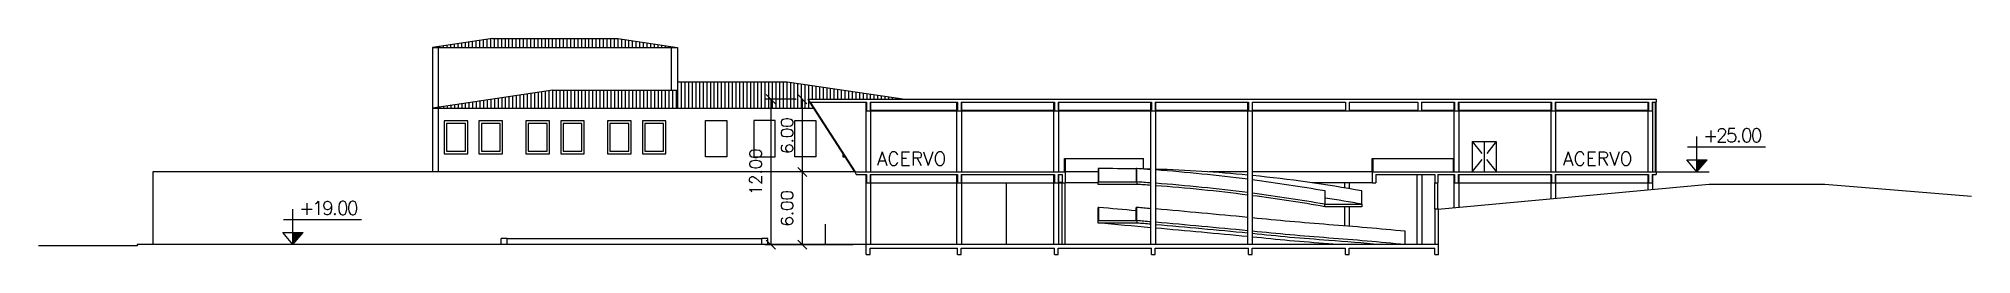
# Model space of a CAD drawing. Header units: millimetres. Extents: x 55520 to 96084, y -58491 to -49645.
# Drawn here: x 93862 to 94021.5, y -51256.9 to -51239.1 of the extents above; entities that cross this region are included whole.
import ezdxf

# ---------------------------------------------------------------- set-up
doc = ezdxf.new("R2010")
doc.units = ezdxf.units.MM
doc.header["$PDMODE"] = 35
doc.linetypes.add('HIDDEN', pattern=[9.525, 6.35, -3.175])
for name, color, linetype in [('05_Mobiliário', 1, 'Continuous'), ('Alvenaria Corte', 30, 'Continuous'), ('Alvenaria Vista', 40, 'Continuous'), ('ARQ-COTAS', 1, 'Continuous'), ('ARQ-SÍMBOLOS', 2, 'Continuous'), ('ARQ-TEXTO2', 2, 'Continuous'), ('Cinza', 9, 'Continuous'), ('Esquadrias', 241, 'Continuous'), ('Linha Fina', 100, 'Continuous'), ('Pilares', 181, 'Continuous'), ('Projeção', 60, 'HIDDEN')]:
    doc.layers.add(name, color=color, linetype=linetype)
doc.styles.add('ROMANS', font='romans.shx')
doc.styles.add('Romans_Anot', font='romans.shx')
doc.dimstyles.new('Escala 1-500', dxfattribs={"dimscale": 5, "dimtxt": 0.2, "dimasz": 0.15, "dimexe": 0.1, "dimexo": 0.2, "dimgap": 0.15, "dimtad": 1, "dimzin": 4, "dimdsep": 46, "dimtxsty": 'Romans_Anot', "dimblk": 'OBLIQUE', "dimcen": 0.25, "dimclrd": 256, "dimclre": 256, "dimclrt": 2, "dimadec": 0, "dimazin": 0, "dimtfac": 1, "dimtix": 1, "dimtmove": 2, "dimatfit": 3, "dimfxl": 1, "dimtfillclr": 256, "dimlwd": -1, "dimlwe": -1, "dimarcsym": 0})

msp = doc.modelspace()

# ---------------------------------------------------------------- texts
at = {"layer": 'ARQ-TEXTO2', "char_height": 1.125, "attachment_point": 1, "style": 'ROMANS'}
for s, insert in [('{\\T0.85;+25.00}', (93999.371, -51246.501)), ('ACERVO', (93931.198, -51248.421)), ('ACERVO', (93987.804, -51248.421)), ('{\\T0.85;+19.00}', (93883.536, -51252.501))]:
    msp.add_mtext(s, dxfattribs=dict(at, insert=insert))

# ---------------------------------------------------------------- blocks, each defined once
blk = doc.blocks.new('Elevação Corte')
at = {"layer": 'ARQ-SÍMBOLOS'}
h = blk.add_hatch(color=1, dxfattribs=at)
h.dxf.hatch_style = 1
h.paths.add_polyline_path([(40596.7, -39724.34), (40595.86, -39724.34), (40595.86, -39725.34)])
at = {"layer": 'ARQ-SÍMBOLOS', "color": 1}
for p, q in [((40595.86, -39725.34), (40595.86, -39722.42)), ((40595.02, -39724.34), (40596.7, -39724.34)), ((40595.86, -39725.34), (40595.02, -39724.34)), ((40595.07, -39723.27), (40601.51, -39723.27)), ((40595.86, -39725.34), (40596.7, -39724.34))]:
    blk.add_line(p, q, dxfattribs=at)
blk = doc.blocks.new('_Oblique')
at = {"color": 0, "linetype": 'ByBlock', "lineweight": -2}
blk.add_line((-0.5, -0.5), (0.5, 0.5), dxfattribs=at)
blk = doc.blocks.new('*D10')
at = {"layer": 'ARQ-COTAS', "transparency": 16777216}
for p, q in [((93924.5, -51244.08), (93924.54, -51244.08)), ((93925.04, -51244.08), (93925.04, -51250.08)), ((93928.37, -51250.08), (93924.54, -51250.08))]:
    blk.add_line(p, q, dxfattribs=at)
at = {"layer": 'Defpoints', "color": 0, "transparency": 16777216}
for p in [(93925.5, -51244.08), (93925.04, -51250.08), (93929.37, -51250.08)]:
    blk.add_point(p, dxfattribs=at)
at = {"layer": 'ARQ-COTAS', "transparency": 16777216, "xscale": 0.75, "yscale": 0.75, "zscale": 0.75}
for p, rotation in [((93925.04, -51244.08), 90), ((93925.04, -51250.08), 270)]:
    blk.add_blockref('_Oblique', p, dxfattribs=dict(at, rotation=rotation))
at = {"layer": 'ARQ-COTAS', "color": 2, "transparency": 16777216, "insert": (93923.79, -51247.08), "char_height": 1, "attachment_point": 5, "rotation": 90, "style": 'Romans_Anot'}
blk.add_mtext('6.00', dxfattribs=at)
blk = doc.blocks.new('*D11')
at = {"layer": 'ARQ-COTAS', "transparency": 16777216}
for p, q in [((93928.37, -51250.08), (93924.54, -51250.08)), ((93925.04, -51250.08), (93925.04, -51256.08)), ((93929.25, -51256.08), (93924.54, -51256.08))]:
    blk.add_line(p, q, dxfattribs=at)
at = {"layer": 'Defpoints', "color": 0, "transparency": 16777216}
for p in [(93929.37, -51250.08), (93925.04, -51256.08), (93930.25, -51256.08)]:
    blk.add_point(p, dxfattribs=at)
at = {"layer": 'ARQ-COTAS', "transparency": 16777216, "xscale": 0.75, "yscale": 0.75, "zscale": 0.75}
for p, rotation in [((93925.04, -51250.08), 90), ((93925.04, -51256.08), 270)]:
    blk.add_blockref('_Oblique', p, dxfattribs=dict(at, rotation=rotation))
at = {"layer": 'ARQ-COTAS', "color": 2, "transparency": 16777216, "insert": (93923.79, -51253.08), "char_height": 1, "attachment_point": 5, "rotation": 90, "style": 'Romans_Anot'}
blk.add_mtext('6.00', dxfattribs=at)
blk = doc.blocks.new('*D12')
at = {"layer": 'ARQ-COTAS', "transparency": 16777216}
for p, q in [((93924.5, -51244.08), (93921.95, -51244.08)), ((93922.45, -51244.08), (93922.45, -51256.08)), ((93924.5, -51256.08), (93921.95, -51256.08))]:
    blk.add_line(p, q, dxfattribs=at)
at = {"layer": 'Defpoints', "color": 0, "transparency": 16777216}
for p in [(93925.5, -51244.08), (93922.45, -51256.08), (93925.5, -51256.08)]:
    blk.add_point(p, dxfattribs=at)
at = {"layer": 'ARQ-COTAS', "transparency": 16777216, "xscale": 0.75, "yscale": 0.75, "zscale": 0.75}
for p, rotation in [((93922.45, -51244.08), 90), ((93922.45, -51256.08), 270)]:
    blk.add_blockref('_Oblique', p, dxfattribs=dict(at, rotation=rotation))
at = {"layer": 'ARQ-COTAS', "color": 2, "transparency": 16777216, "insert": (93921.2, -51250.08), "char_height": 1, "attachment_point": 5, "rotation": 90, "style": 'Romans_Anot'}
blk.add_mtext('12.00', dxfattribs=at)

# ---------------------------------------------------------------- dimensions: what is measured, and where the dimension line sits
at = {"layer": 'ARQ-COTAS'}
for base, p1, p2, picture, middle in [((93922.448, -51256.078), (93925.504, -51244.078), (93925.504, -51256.078), '*D12', (93921.198, -51250.078)), ((93925.042, -51250.078), (93925.504, -51244.078), (93929.375, -51250.078), '*D10', (93923.792, -51247.078)), ((93925.042, -51256.078), (93929.375, -51250.078), (93930.254, -51256.078), '*D11', (93923.792, -51253.078))]:
    dim = msp.add_linear_dim(base=base, p1=p1, p2=p2, angle=90, dimstyle='Escala 1-500', dxfattribs=at)
    dim.commit()
    dim.dimension.update_dxf_attribs({"geometry": picture, "text_midpoint": middle})

# ---------------------------------------------------------------- linework, layer by layer
at = {"layer": '05_Mobiliário'}
for p, q in [((93946.739, -51248.978), (93953.211, -51248.978)), ((93953.211, -51249.844), (93953.211, -51248.978)), ((93972.123, -51248.978), (93978.745, -51248.978)), ((93978.745, -51248.978), (93978.745, -51250.078)), ((93974.797, -51256.078), (93974.797, -51254.978))]:
    msp.add_line(p, q, dxfattribs=at)
for centre, radius, start, end in [((93949.848, -51398.798), 148.991, 88.93879, 90.12721), ((93943.428, -51393.666), 144.154, 85.87256, 86.3294), ((93949.848, -51398.798), 148.991, 88.47846, 88.69809), ((93950.662, -51365.237), 115.435, 84.46151, 88.24208), ((93943.428, -51393.666), 144.154, 82.67651, 85.71315), ((93950.662, -51365.237), 115.435, 79.73906, 84.26201), ((93943.428, -51393.666), 144.154, 80.12508, 82.51619), ((93874.95, -52119.118), 869.307, 84.874801, 85.079259), ((93878.09, -52119.118), 869.307, 85.003395, 85.079259), ((93878.09, -52119.1), 869.307, 84.473884, 84.97693), ((93878.09, -52119.1), 869.307, 84.243363, 84.447397), ((93950.869, -51451.756), 198.104, 84.89712, 85.82713), ((93953.008, -51472.39), 218.502, 84.27688, 85.93704)]:
    msp.add_arc(centre, radius, start, end, dxfattribs=at)
at = {"layer": 'Alvenaria Corte'}
for p, q in [((93946.491, -51256.078), (93946.491, -51250.978)), ((93946.739, -51256.078), (93946.739, -51250.978)), ((93977.231, -51253.14), (93977.231, -51250.978)), ((93977.479, -51253.14), (93977.479, -51250.978)), ((93900.704, -51255.578), (93900.204, -51255.578)), ((93900.204, -51256.078), (93900.204, -51255.578)), ((93900.704, -51256.078), (93900.704, -51255.578)), ((93922.204, -51255.578), (93921.704, -51255.578)), ((93921.704, -51256.078), (93921.704, -51255.578)), ((93922.204, -51256.078), (93922.204, -51255.578))]:
    msp.add_line(p, q, dxfattribs=at)
at = {"layer": 'Alvenaria Vista'}
for p, q in [((93930.304, -51250.078), (93930.304, -51244.328)), ((93930.704, -51244.978), (93930.704, -51244.328)), ((93930.704, -51250.078), (93930.704, -51245.028)), ((93937.804, -51244.978), (93937.804, -51244.328)), ((93937.804, -51250.078), (93937.804, -51245.028)), ((93938.204, -51244.978), (93938.204, -51244.328)), ((93938.204, -51250.078), (93938.204, -51245.028)), ((93945.804, -51244.978), (93945.804, -51244.328)), ((93945.804, -51250.078), (93945.804, -51245.028)), ((93946.204, -51244.978), (93946.204, -51244.328)), ((93946.204, -51250.078), (93946.204, -51245.028)), ((93953.804, -51244.978), (93953.804, -51244.328)), ((93953.804, -51256.078), (93953.804, -51245.028)), ((93954.204, -51244.978), (93954.204, -51244.328)), ((93954.204, -51256.078), (93954.204, -51245.028)), ((93961.804, -51244.978), (93961.804, -51244.328)), ((93961.804, -51256.078), (93961.804, -51245.028)), ((93962.204, -51244.978), (93962.204, -51244.328)), ((93962.204, -51256.078), (93962.204, -51245.028)), ((93978.804, -51244.328), (93978.804, -51244.978)), ((93978.804, -51245.028), (93978.804, -51250.078)), ((93979.204, -51244.328), (93979.204, -51244.978)), ((93979.204, -51245.028), (93979.204, -51250.078)), ((93986.804, -51244.328), (93986.804, -51244.978)), ((93986.804, -51245.028), (93986.804, -51250.078)), ((93987.204, -51244.328), (93987.204, -51244.978)), ((93987.204, -51245.028), (93987.204, -51250.078)), ((93994.804, -51244.328), (93994.804, -51244.978)), ((93994.804, -51245.028), (93994.804, -51250.078)), ((93995.204, -51244.328), (93995.204, -51250.078)), ((93930.304, -51256.078), (93930.304, -51250.278)), ((93930.704, -51256.078), (93930.704, -51250.278)), ((93937.804, -51256.078), (93937.804, -51250.278)), ((93938.204, -51256.078), (93938.204, -51250.278)), ((93945.804, -51256.078), (93945.804, -51250.278)), ((93946.204, -51250.928), (93946.204, -51250.278)), ((93949.467, -51250.078), (93946.739, -51250.078)), ((93961.804, -51250.078), (93958.643, -51250.078)), ((93972.073, -51250.078), (93962.204, -51250.078)), ((93975.78, -51256.078), (93975.78, -51250.278)), ((93976.18, -51256.078), (93976.18, -51250.278)), ((93978.804, -51250.278), (93978.804, -51253.018)), ((93979.204, -51250.278), (93979.204, -51252.981)), ((93986.804, -51250.278), (93986.804, -51252.281)), ((93987.204, -51250.278), (93987.204, -51252.244)), ((93994.804, -51250.278), (93994.804, -51251.544)), ((93995.204, -51250.278), (93995.204, -51251.508)), ((93946.204, -51256.078), (93946.204, -51250.978)), ((93949.467, -51250.978), (93946.739, -51250.978)), ((93972.073, -51250.978), (93967.099, -51250.978)), ((93969.804, -51251.399), (93969.804, -51250.978)), ((93970.203, -51251.467), (93970.203, -51250.978)), ((93969.804, -51254.535), (93969.804, -51252.948)), ((93970.203, -51254.566), (93970.203, -51252.948))]:
    msp.add_line(p, q, dxfattribs=at)
at = {"layer": 'Alvenaria Vista', "color": 1}
for p, q in [((93871.461, -51250.078), (93871.461, -51256.078)), ((93929.375, -51250.078), (93871.461, -51250.078)), ((93930.704, -51250.978), (93937.804, -51250.978)), ((93938.204, -51250.978), (93945.804, -51250.978)), ((93941.874, -51250.978), (93941.874, -51256.078)), ((93979.204, -51250.978), (93986.804, -51250.978)), ((93987.204, -51250.978), (93994.804, -51250.978)), ((93900.704, -51255.578), (93921.704, -51255.578))]:
    msp.add_line(p, q, dxfattribs=at)
at = {"layer": 'Alvenaria Vista'}
for centre, radius, start, end in [((93943.428, -51394.766), 144.154, 85.87256, 86.3294), ((93943.428, -51394.966), 144.154, 85.87256, 86.3294), ((93943.428, -51394.766), 144.154, 82.67651, 85.71315), ((93943.428, -51394.966), 144.154, 82.67651, 85.71315), ((93943.428, -51394.766), 144.154, 80.12508, 82.51619), ((93943.428, -51394.966), 144.154, 80.12508, 82.51619), ((93950.662, -51366.337), 115.435, 79.73906, 81.26136), ((93874.9, -52120.4), 869.307, 84.792295, 85.079259), ((93878.09, -52120.2), 869.307, 85.003395, 85.079259), ((93878.09, -52120.4), 869.307, 85.003395, 85.079259), ((93878.09, -52120.2), 869.307, 84.473884, 84.97693), ((93878.09, -52120.4), 869.307, 84.473884, 84.97693), ((93878.064, -52120.683), 869.307, 84.473884, 84.975227), ((93878.09, -52120.2), 869.307, 84.243363, 84.447397), ((93878.09, -52120.4), 869.307, 84.243363, 84.447397), ((93950.869, -51452.856), 198.104, 84.89712, 85.82713), ((93878.063, -52120.682), 869.307, 84.243363, 84.447397), ((93950.842, -51453.339), 198.104, 84.89712, 85.82713), ((93950.869, -51453.056), 198.104, 84.89712, 85.82713), ((93952.98, -51473.973), 218.502, 85.72896, 85.93704), ((93953.008, -51473.49), 218.502, 84.27688, 85.93704), ((93953.008, -51473.69), 218.502, 84.82938, 85.93704)]:
    msp.add_arc(centre, radius, start, end, dxfattribs=at)
at = {"layer": 'Cinza'}
for p, q in [((93899.484, -51239.086), (93894.543, -51239.828)), ((93897.519, -51239.381), (93897.519, -51239.828)), ((93897.819, -51239.336), (93897.819, -51239.828)), ((93898.119, -51239.291), (93898.119, -51239.828)), ((93898.419, -51239.246), (93898.419, -51239.828)), ((93898.719, -51239.201), (93898.719, -51239.828)), ((93899.019, -51239.156), (93899.019, -51239.828)), ((93899.319, -51239.111), (93899.319, -51239.828)), ((93899.484, -51239.086), (93909.819, -51239.086)), ((93899.619, -51239.086), (93899.619, -51239.828)), ((93899.919, -51239.086), (93899.919, -51239.828)), ((93900.219, -51239.086), (93900.219, -51239.828)), ((93900.519, -51239.086), (93900.519, -51239.828)), ((93900.819, -51239.086), (93900.819, -51239.828)), ((93901.119, -51239.086), (93901.119, -51239.828)), ((93901.419, -51239.086), (93901.419, -51239.828)), ((93901.719, -51239.086), (93901.719, -51239.828)), ((93902.019, -51239.086), (93902.019, -51239.828)), ((93902.319, -51239.086), (93902.319, -51239.828)), ((93902.619, -51239.086), (93902.619, -51239.828)), ((93902.919, -51239.086), (93902.919, -51239.828)), ((93903.219, -51239.086), (93903.219, -51239.828)), ((93903.519, -51239.086), (93903.519, -51239.828)), ((93903.819, -51239.086), (93903.819, -51239.828)), ((93904.119, -51239.086), (93904.119, -51239.828)), ((93904.419, -51239.086), (93904.419, -51239.828)), ((93904.719, -51239.086), (93904.719, -51239.828)), ((93905.019, -51239.086), (93905.019, -51239.828)), ((93905.319, -51239.086), (93905.319, -51239.828)), ((93905.619, -51239.086), (93905.619, -51239.828)), ((93905.919, -51239.086), (93905.919, -51239.828)), ((93906.219, -51239.086), (93906.219, -51239.828)), ((93906.519, -51239.086), (93906.519, -51239.828)), ((93906.819, -51239.086), (93906.819, -51239.828)), ((93907.119, -51239.086), (93907.119, -51239.828)), ((93907.419, -51239.086), (93907.419, -51239.828)), ((93907.719, -51239.086), (93907.719, -51239.828)), ((93908.019, -51239.086), (93908.019, -51239.828)), ((93908.319, -51239.086), (93908.319, -51239.828)), ((93908.619, -51239.086), (93908.619, -51239.828)), ((93908.919, -51239.086), (93908.919, -51239.828)), ((93909.219, -51239.086), (93909.219, -51239.828)), ((93909.519, -51239.086), (93909.519, -51239.828)), ((93909.819, -51239.086), (93914.76, -51239.828)), ((93909.819, -51239.086), (93909.819, -51239.828)), ((93910.119, -51239.131), (93910.119, -51239.828)), ((93910.419, -51239.176), (93910.419, -51239.828)), ((93910.719, -51239.221), (93910.719, -51239.828)), ((93911.019, -51239.266), (93911.019, -51239.828)), ((93911.319, -51239.311), (93911.319, -51239.828)), ((93911.619, -51239.356), (93911.619, -51239.828)), ((93911.919, -51239.401), (93911.919, -51239.828)), ((93894.543, -51239.828), (93894.543, -51250.078)), ((93894.543, -51239.828), (93914.76, -51239.828)), ((93895.043, -51244.753), (93895.043, -51239.828)), ((93895.119, -51239.741), (93895.119, -51239.828)), ((93895.419, -51239.696), (93895.419, -51239.828)), ((93895.719, -51239.651), (93895.719, -51239.828)), ((93896.019, -51239.606), (93896.019, -51239.828)), ((93896.319, -51239.561), (93896.319, -51239.828)), ((93896.619, -51239.516), (93896.619, -51239.828)), ((93896.919, -51239.471), (93896.919, -51239.828)), ((93897.219, -51239.426), (93897.219, -51239.828)), ((93912.219, -51239.446), (93912.219, -51239.828)), ((93912.519, -51239.491), (93912.519, -51239.828)), ((93912.819, -51239.536), (93912.819, -51239.828)), ((93913.119, -51239.581), (93913.119, -51239.828)), ((93913.419, -51239.626), (93913.419, -51239.828)), ((93913.719, -51239.671), (93913.719, -51239.828)), ((93914.019, -51239.716), (93914.019, -51239.828)), ((93914.26, -51243.339), (93914.26, -51239.828)), ((93914.319, -51239.761), (93914.319, -51239.828)), ((93914.76, -51239.828), (93914.76, -51244.828)), ((93904.464, -51243.339), (93894.543, -51244.828)), ((93898.743, -51244.198), (93898.743, -51244.828)), ((93899.043, -51244.153), (93899.043, -51244.828)), ((93899.343, -51244.108), (93899.343, -51244.828)), ((93899.643, -51244.063), (93899.643, -51244.828)), ((93899.943, -51244.018), (93899.943, -51244.828)), ((93900.243, -51243.973), (93900.243, -51244.828)), ((93900.543, -51243.928), (93900.543, -51244.828)), ((93900.843, -51243.883), (93900.843, -51244.828)), ((93901.143, -51243.838), (93901.143, -51244.828)), ((93901.443, -51243.793), (93901.443, -51244.828)), ((93901.743, -51243.748), (93901.743, -51244.828)), ((93902.043, -51243.703), (93902.043, -51244.828)), ((93902.343, -51243.658), (93902.343, -51244.828)), ((93902.643, -51243.613), (93902.643, -51244.828)), ((93902.943, -51243.568), (93902.943, -51244.828)), ((93903.243, -51243.523), (93903.243, -51244.828)), ((93903.543, -51243.478), (93903.543, -51244.828)), ((93903.843, -51243.433), (93903.843, -51244.828)), ((93904.143, -51243.388), (93904.143, -51244.828)), ((93904.443, -51243.343), (93904.443, -51244.828)), ((93904.464, -51243.339), (93914.76, -51243.339)), ((93904.743, -51243.339), (93904.743, -51244.828)), ((93905.043, -51243.339), (93905.043, -51244.828)), ((93905.343, -51243.339), (93905.343, -51244.828)), ((93905.643, -51243.339), (93905.643, -51244.828)), ((93905.943, -51243.339), (93905.943, -51244.828)), ((93906.243, -51243.339), (93906.243, -51244.828)), ((93906.543, -51243.339), (93906.543, -51244.828)), ((93906.843, -51243.339), (93906.843, -51244.828)), ((93907.143, -51243.339), (93907.143, -51244.828)), ((93907.443, -51243.339), (93907.443, -51244.828)), ((93907.743, -51243.339), (93907.743, -51244.828)), ((93908.043, -51243.339), (93908.043, -51244.828)), ((93908.343, -51243.339), (93908.343, -51244.828)), ((93908.643, -51243.339), (93908.643, -51244.828)), ((93908.943, -51243.339), (93908.943, -51244.828)), ((93909.243, -51243.339), (93909.243, -51244.828)), ((93909.543, -51243.339), (93909.543, -51244.828)), ((93909.843, -51243.339), (93909.843, -51244.828)), ((93910.143, -51243.339), (93910.143, -51244.828)), ((93910.443, -51243.339), (93910.443, -51244.828)), ((93910.743, -51243.339), (93910.743, -51244.828)), ((93911.043, -51243.339), (93911.043, -51244.828)), ((93911.343, -51243.339), (93911.343, -51244.828)), ((93911.643, -51243.339), (93911.643, -51244.828)), ((93911.943, -51243.339), (93911.943, -51244.828)), ((93912.243, -51243.339), (93912.243, -51244.828)), ((93912.543, -51243.339), (93912.543, -51244.828)), ((93912.843, -51243.339), (93912.843, -51244.828)), ((93913.143, -51243.339), (93913.143, -51244.828)), ((93913.443, -51243.339), (93913.443, -51244.828)), ((93913.743, -51243.339), (93913.743, -51244.828)), ((93914.043, -51243.339), (93914.043, -51244.828)), ((93914.343, -51243.339), (93914.343, -51244.828)), ((93914.643, -51243.339), (93914.643, -51244.828)), ((93914.76, -51242.638), (93923.797, -51242.638)), ((93915.06, -51242.638), (93915.06, -51244.828)), ((93915.36, -51242.638), (93915.36, -51244.828)), ((93915.66, -51242.638), (93915.66, -51244.828)), ((93915.96, -51242.638), (93915.96, -51244.828)), ((93916.26, -51242.638), (93916.26, -51244.828)), ((93916.56, -51242.638), (93916.56, -51244.828)), ((93916.86, -51242.638), (93916.86, -51244.828)), ((93917.16, -51242.638), (93917.16, -51244.828)), ((93917.46, -51242.638), (93917.46, -51244.828)), ((93917.76, -51242.638), (93917.76, -51244.828)), ((93918.06, -51242.638), (93918.06, -51244.828)), ((93918.36, -51242.638), (93918.36, -51244.828)), ((93918.66, -51242.638), (93918.66, -51244.828)), ((93918.96, -51242.638), (93918.96, -51244.828)), ((93919.26, -51242.638), (93919.26, -51244.828)), ((93919.56, -51242.638), (93919.56, -51244.828)), ((93919.86, -51242.638), (93919.86, -51244.828)), ((93920.16, -51242.638), (93920.16, -51244.828)), ((93920.46, -51242.638), (93920.46, -51244.828)), ((93920.76, -51242.638), (93920.76, -51244.828)), ((93921.06, -51242.638), (93921.06, -51244.828)), ((93921.36, -51242.638), (93921.36, -51244.828)), ((93921.66, -51242.638), (93921.66, -51244.828)), ((93921.96, -51242.638), (93921.96, -51244.828)), ((93922.26, -51242.638), (93922.26, -51244.828)), ((93922.56, -51242.638), (93922.56, -51244.828)), ((93922.86, -51242.638), (93922.86, -51244.828)), ((93923.16, -51242.638), (93923.16, -51244.828)), ((93923.46, -51242.638), (93923.46, -51244.828)), ((93923.76, -51242.638), (93923.76, -51244.828)), ((93923.797, -51242.638), (93933.546, -51244.078)), ((93924.06, -51242.676), (93924.06, -51244.828)), ((93924.36, -51242.721), (93924.36, -51244.828)), ((93924.66, -51242.765), (93924.66, -51244.828)), ((93924.96, -51242.809), (93924.96, -51244.828)), ((93925.26, -51242.854), (93925.26, -51244.828)), ((93925.56, -51242.898), (93925.56, -51244.078)), ((93925.56, -51244.165), (93925.56, -51244.828)), ((93925.86, -51242.942), (93925.86, -51244.078)), ((93926.16, -51242.987), (93926.16, -51244.078)), ((93926.46, -51243.031), (93926.46, -51244.078)), ((93926.76, -51243.075), (93926.76, -51244.078)), ((93927.06, -51243.119), (93927.06, -51244.078)), ((93927.36, -51243.164), (93927.36, -51244.078)), ((93927.66, -51243.208), (93927.66, -51244.078)), ((93927.96, -51243.252), (93927.96, -51244.078)), ((93928.26, -51243.297), (93928.26, -51244.078)), ((93928.56, -51243.341), (93928.56, -51244.078)), ((93928.86, -51243.385), (93928.86, -51244.078)), ((93929.16, -51243.43), (93929.16, -51244.078)), ((93929.46, -51243.474), (93929.46, -51244.078)), ((93929.76, -51243.518), (93929.76, -51244.078)), ((93930.06, -51243.563), (93930.06, -51244.078)), ((93930.36, -51243.607), (93930.36, -51244.078)), ((93930.66, -51243.651), (93930.66, -51244.078)), ((93930.96, -51243.696), (93930.96, -51244.078)), ((93931.26, -51243.74), (93931.26, -51244.078)), ((93931.56, -51243.784), (93931.56, -51244.078)), ((93931.86, -51243.828), (93931.86, -51244.078)), ((93932.16, -51243.873), (93932.16, -51244.078)), ((93932.46, -51243.917), (93932.46, -51244.078)), ((93932.76, -51243.961), (93932.76, -51244.078)), ((93933.06, -51244.006), (93933.06, -51244.078)), ((93894.543, -51244.828), (93925.988, -51244.828)), ((93894.843, -51244.783), (93894.843, -51244.828)), ((93895.043, -51250.078), (93895.043, -51244.828)), ((93895.143, -51244.738), (93895.143, -51244.828)), ((93895.443, -51244.693), (93895.443, -51244.828)), ((93895.743, -51244.648), (93895.743, -51244.828)), ((93896.043, -51244.603), (93896.043, -51244.828)), ((93896.343, -51244.558), (93896.343, -51244.828)), ((93896.643, -51244.513), (93896.643, -51244.828)), ((93896.943, -51244.468), (93896.943, -51244.828)), ((93897.243, -51244.423), (93897.243, -51244.828)), ((93897.543, -51244.378), (93897.543, -51244.828)), ((93897.843, -51244.333), (93897.843, -51244.828)), ((93898.143, -51244.288), (93898.143, -51244.828)), ((93898.443, -51244.243), (93898.443, -51244.828))]:
    msp.add_line(p, q, dxfattribs=at)
for points in [[(93895.503, -51245.878), (93895.503, -51248.578), (93897.453, -51248.578), (93897.453, -51245.878)], [(93895.703, -51246.078), (93895.703, -51248.378), (93897.253, -51248.378), (93897.253, -51246.078)], [(93898.372, -51245.878), (93898.372, -51248.578), (93900.322, -51248.578), (93900.322, -51245.878)], [(93898.572, -51246.078), (93898.572, -51248.378), (93900.122, -51248.378), (93900.122, -51246.078)], [(93902.242, -51245.878), (93902.242, -51248.578), (93904.192, -51248.578), (93904.192, -51245.878)], [(93902.442, -51246.078), (93902.442, -51248.378), (93903.992, -51248.378), (93903.992, -51246.078)], [(93905.112, -51245.878), (93905.112, -51248.578), (93907.062, -51248.578), (93907.062, -51245.878)], [(93905.312, -51246.078), (93905.312, -51248.378), (93906.862, -51248.378), (93906.862, -51246.078)], [(93908.981, -51245.878), (93908.981, -51248.578), (93910.931, -51248.578), (93910.931, -51245.878)], [(93909.181, -51246.078), (93909.181, -51248.378), (93910.731, -51248.378), (93910.731, -51246.078)], [(93911.851, -51245.878), (93911.851, -51248.578), (93913.801, -51248.578), (93913.801, -51245.878)], [(93912.051, -51246.078), (93912.051, -51248.378), (93913.601, -51248.378), (93913.601, -51246.078)], [(93917.068, -51245.828), (93918.818, -51245.828), (93918.818, -51248.828), (93917.068, -51248.828)], [(93922.795, -51245.828), (93921.045, -51245.828), (93921.045, -51248.828), (93922.795, -51248.828)], [(93924.42, -51245.828), (93926.17, -51245.828), (93926.17, -51248.828), (93924.42, -51248.828)]]:
    msp.add_lwpolyline(points, close=True, dxfattribs=at)
msp.add_lwpolyline([(93928.397, -51248.562), (93928.397, -51248.828), (93928.568, -51248.828)], dxfattribs=at)
at = {"layer": 'Esquadrias'}
for p, q in [((93929.375, -51250.078), (93925.665, -51244.328)), ((93929.434, -51250.078), (93925.724, -51244.328)), ((93930.654, -51244.978), (93937.854, -51244.978)), ((93930.654, -51245.028), (93937.854, -51245.028)), ((93938.154, -51244.978), (93945.854, -51244.978)), ((93938.154, -51245.028), (93945.854, -51245.028)), ((93946.154, -51244.978), (93953.854, -51244.978)), ((93946.154, -51245.028), (93953.854, -51245.028)), ((93954.154, -51244.978), (93961.854, -51244.978)), ((93954.154, -51245.028), (93961.854, -51245.028)), ((93962.154, -51244.978), (93969.854, -51244.978)), ((93962.154, -51245.028), (93969.854, -51245.028)), ((93970.154, -51244.978), (93975.83, -51244.978)), ((93970.154, -51245.028), (93975.83, -51245.028)), ((93976.13, -51244.978), (93978.854, -51244.978)), ((93976.13, -51245.028), (93978.854, -51245.028)), ((93979.154, -51244.978), (93986.854, -51244.978)), ((93979.154, -51245.028), (93986.854, -51245.028)), ((93987.154, -51244.978), (93994.854, -51244.978)), ((93987.154, -51245.028), (93994.854, -51245.028)), ((93995.454, -51250.078), (93995.454, -51244.328)), ((93995.504, -51250.078), (93995.504, -51244.328)), ((93946.689, -51250.078), (93946.689, -51248.978)), ((93946.689, -51248.978), (93946.739, -51248.978)), ((93946.739, -51248.978), (93946.739, -51250.078)), ((93972.073, -51250.078), (93972.073, -51248.978)), ((93972.073, -51248.978), (93972.123, -51248.978)), ((93972.123, -51248.978), (93972.123, -51250.078)), ((93949.517, -51249.808), (93949.467, -51249.808)), ((93949.467, -51249.808), (93949.467, -51250.908)), ((93949.517, -51250.908), (93949.517, -51249.808)), ((93952.657, -51249.808), (93952.607, -51249.808)), ((93952.607, -51249.808), (93952.607, -51250.908)), ((93952.657, -51250.908), (93952.657, -51249.808)), ((93946.154, -51250.928), (93946.491, -51250.928)), ((93946.154, -51250.978), (93946.491, -51250.978)), ((93968.2, -51251.648), (93968.15, -51251.648)), ((93968.15, -51251.648), (93968.15, -51252.748)), ((93968.2, -51252.748), (93968.2, -51251.648)), ((93971.225, -51251.648), (93971.175, -51251.648)), ((93971.175, -51251.648), (93971.175, -51252.748)), ((93971.225, -51252.748), (93971.225, -51251.648)), ((93949.517, -51253.016), (93949.467, -51253.016)), ((93949.467, -51254.098), (93949.467, -51253.016)), ((93949.517, -51254.098), (93949.517, -51253.016)), ((93952.657, -51253.016), (93952.607, -51253.016)), ((93952.607, -51254.098), (93952.607, -51253.016)), ((93952.657, -51254.098), (93952.657, -51253.016))]:
    msp.add_line(p, q, dxfattribs=at)
at = {"layer": 'Linha Fina', "linetype": 'HIDDEN', "ltscale": 0.2}
for p, q in [((93982.309, -51247.578), (93980.309, -51250.078)), ((93980.309, -51247.578), (93982.309, -51250.078))]:
    msp.add_line(p, q, dxfattribs=at)
at = {"layer": 'Linha Fina'}
for p, q in [((93980.309, -51247.578), (93982.309, -51247.578)), ((93980.309, -51247.578), (93980.309, -51250.078)), ((93981.309, -51247.578), (93981.309, -51250.078)), ((93982.309, -51247.578), (93982.309, -51250.078)), ((93926.921, -51254.378), (93926.921, -51256.078))]:
    msp.add_line(p, q, dxfattribs=at)
at = {"layer": 'Pilares'}
for p, q in [((93925.504, -51244.078), (93995.504, -51244.078)), ((93925.504, -51244.078), (93925.665, -51244.328)), ((93995.504, -51244.078), (93995.504, -51244.328)), ((93925.665, -51244.328), (93930.354, -51244.328)), ((93930.354, -51244.328), (93930.354, -51245.028)), ((93930.354, -51245.028), (93930.654, -51245.028)), ((93930.654, -51244.328), (93937.854, -51244.328)), ((93930.654, -51244.328), (93930.654, -51245.028)), ((93937.854, -51244.328), (93937.854, -51245.028)), ((93937.854, -51245.028), (93938.154, -51245.028)), ((93938.154, -51244.328), (93945.854, -51244.328)), ((93938.154, -51244.328), (93938.154, -51245.028)), ((93945.854, -51244.328), (93945.854, -51245.028)), ((93945.854, -51245.028), (93946.154, -51245.028)), ((93946.154, -51244.328), (93953.854, -51244.328)), ((93946.154, -51244.328), (93946.154, -51245.028)), ((93953.854, -51244.328), (93953.854, -51245.028)), ((93953.854, -51245.028), (93954.154, -51245.028)), ((93954.154, -51244.328), (93954.154, -51245.028)), ((93954.154, -51244.328), (93961.854, -51244.328)), ((93961.854, -51244.328), (93961.854, -51245.028)), ((93961.854, -51245.028), (93962.154, -51245.028)), ((93962.154, -51244.328), (93969.854, -51244.328)), ((93962.154, -51244.328), (93962.154, -51245.028)), ((93969.854, -51244.328), (93969.854, -51245.028)), ((93969.854, -51245.028), (93970.154, -51245.028)), ((93970.154, -51244.328), (93975.83, -51244.328)), ((93970.154, -51244.328), (93970.154, -51245.028)), ((93975.83, -51244.328), (93975.83, -51245.028)), ((93975.83, -51245.028), (93976.13, -51245.028)), ((93976.13, -51244.328), (93976.13, -51245.028)), ((93976.13, -51244.328), (93978.854, -51244.328)), ((93978.854, -51244.328), (93978.854, -51245.028)), ((93978.854, -51245.028), (93979.154, -51245.028)), ((93979.154, -51244.328), (93979.154, -51245.028)), ((93979.154, -51244.328), (93986.854, -51244.328)), ((93986.854, -51244.328), (93986.854, -51245.028)), ((93986.854, -51245.028), (93987.154, -51245.028)), ((93987.154, -51244.328), (93987.154, -51245.028)), ((93987.154, -51244.328), (93994.854, -51244.328)), ((93994.854, -51244.328), (93994.854, -51245.028)), ((93994.854, -51245.028), (93995.154, -51245.028)), ((93995.154, -51244.328), (93995.504, -51244.328)), ((93995.154, -51244.328), (93995.154, -51245.028)), ((93929.375, -51250.078), (93929.504, -51250.278)), ((93929.375, -51250.078), (93946.739, -51250.078)), ((93929.504, -51250.278), (93930.354, -51250.278)), ((93930.354, -51250.278), (93930.354, -51250.978)), ((93930.654, -51250.278), (93937.854, -51250.278)), ((93930.654, -51250.278), (93930.654, -51250.978)), ((93937.854, -51250.278), (93937.854, -51250.978)), ((93938.154, -51250.278), (93945.854, -51250.278)), ((93938.154, -51250.278), (93938.154, -51250.978)), ((93945.854, -51250.278), (93945.854, -51250.978)), ((93946.154, -51250.278), (93946.491, -51250.278)), ((93946.154, -51250.278), (93946.154, -51250.978)), ((93946.491, -51250.278), (93946.491, -51250.978)), ((93946.739, -51250.078), (93946.739, -51250.978)), ((93972.073, -51250.078), (93995.504, -51250.078)), ((93972.073, -51250.078), (93972.073, -51250.978)), ((93972.373, -51250.278), (93977.231, -51250.278)), ((93972.373, -51250.278), (93972.373, -51250.978)), ((93977.231, -51250.278), (93977.231, -51250.978)), ((93977.479, -51250.278), (93977.479, -51250.978)), ((93977.479, -51250.278), (93978.854, -51250.278)), ((93978.854, -51250.278), (93978.854, -51250.978)), ((93979.154, -51250.278), (93986.854, -51250.278)), ((93979.154, -51250.278), (93979.154, -51250.978)), ((93986.854, -51250.278), (93986.854, -51250.978)), ((93987.154, -51250.278), (93987.154, -51250.978)), ((93987.154, -51250.278), (93994.854, -51250.278)), ((93994.854, -51250.278), (93994.854, -51250.978)), ((93995.154, -51250.278), (93995.504, -51250.278)), ((93995.154, -51250.278), (93995.154, -51250.978)), ((93995.504, -51250.078), (93995.504, -51250.278)), ((93930.354, -51250.978), (93930.654, -51250.978)), ((93937.854, -51250.978), (93938.154, -51250.978)), ((93945.854, -51250.978), (93946.154, -51250.978)), ((93946.491, -51250.978), (93946.739, -51250.978)), ((93972.073, -51250.978), (93972.373, -51250.978)), ((93977.231, -51250.978), (93977.479, -51250.978)), ((93978.854, -51250.978), (93979.154, -51250.978)), ((93986.854, -51250.978), (93987.154, -51250.978)), ((93994.854, -51250.978), (93995.154, -51250.978)), ((93977.534, -51253.14), (93977.231, -51253.14)), ((93977.231, -51253.14), (93977.231, -51256.078)), ((93977.534, -51256.878), (93977.534, -51253.14)), ((93870.181, -51256.178), (93862.041, -51256.178)), ((93977.534, -51256.078), (93870.181, -51256.078)), ((93870.181, -51256.078), (93870.181, -51256.178)), ((93930.304, -51256.878), (93930.304, -51256.078)), ((93930.304, -51256.878), (93930.654, -51256.878)), ((93930.654, -51256.378), (93937.854, -51256.378)), ((93930.654, -51256.878), (93930.654, -51256.378)), ((93937.854, -51256.878), (93937.854, -51256.378)), ((93937.854, -51256.878), (93938.154, -51256.878)), ((93938.154, -51256.378), (93945.854, -51256.378)), ((93938.154, -51256.878), (93938.154, -51256.378)), ((93945.854, -51256.878), (93945.854, -51256.378)), ((93945.854, -51256.878), (93946.154, -51256.878)), ((93946.154, -51256.378), (93953.854, -51256.378)), ((93946.154, -51256.878), (93946.154, -51256.378)), ((93953.854, -51256.878), (93953.854, -51256.378)), ((93953.854, -51256.878), (93954.154, -51256.878)), ((93954.154, -51256.378), (93961.854, -51256.378)), ((93954.154, -51256.878), (93954.154, -51256.378)), ((93961.854, -51256.878), (93961.854, -51256.378)), ((93961.854, -51256.878), (93962.154, -51256.878)), ((93962.154, -51256.378), (93969.854, -51256.378)), ((93962.154, -51256.878), (93962.154, -51256.378)), ((93969.854, -51256.878), (93969.854, -51256.378)), ((93969.854, -51256.878), (93970.154, -51256.878)), ((93970.154, -51256.378), (93977.234, -51256.378)), ((93970.154, -51256.878), (93970.154, -51256.378)), ((93977.234, -51256.878), (93977.234, -51256.378)), ((93977.234, -51256.878), (93977.534, -51256.878))]:
    msp.add_line(p, q, dxfattribs=at)
for points in [[(93949.467, -51250.908), (93952.657, -51250.908), (93952.657, -51251.108), (93949.467, -51251.108)], [(93968.15, -51252.748), (93971.225, -51252.748), (93971.225, -51252.948), (93968.15, -51252.948)], [(93949.467, -51254.098), (93952.657, -51254.098), (93952.657, -51254.298), (93949.467, -51254.298)]]:
    msp.add_lwpolyline(points, close=True, dxfattribs=at)
msp.add_lwpolyline([(93977.479, -51253.14), (93999.875, -51251.078), (94009.423, -51251.078), (94021.502, -51252.078)], dxfattribs=at)
at = {"layer": 'Projeção'}
msp.add_line((93995.504, -51250.078), (93999.863, -51250.078), dxfattribs=at)

# ---------------------------------------------------------------- block references
at = {"layer": 'ARQ-COTAS'}
for p in [(53403, -11524.733), (53287.165, -11530.733)]:
    msp.add_blockref('Elevação Corte', p, dxfattribs=at)

msp.set_redraw_order([(e.dxf.handle, doc.entitydb.next_handle()) for e in msp.query("TEXT MTEXT ATTDEF DIMENSION ARC_DIMENSION")])  # texts and dimensions are drawn at this point

doc.saveas('drawing.dxf')
